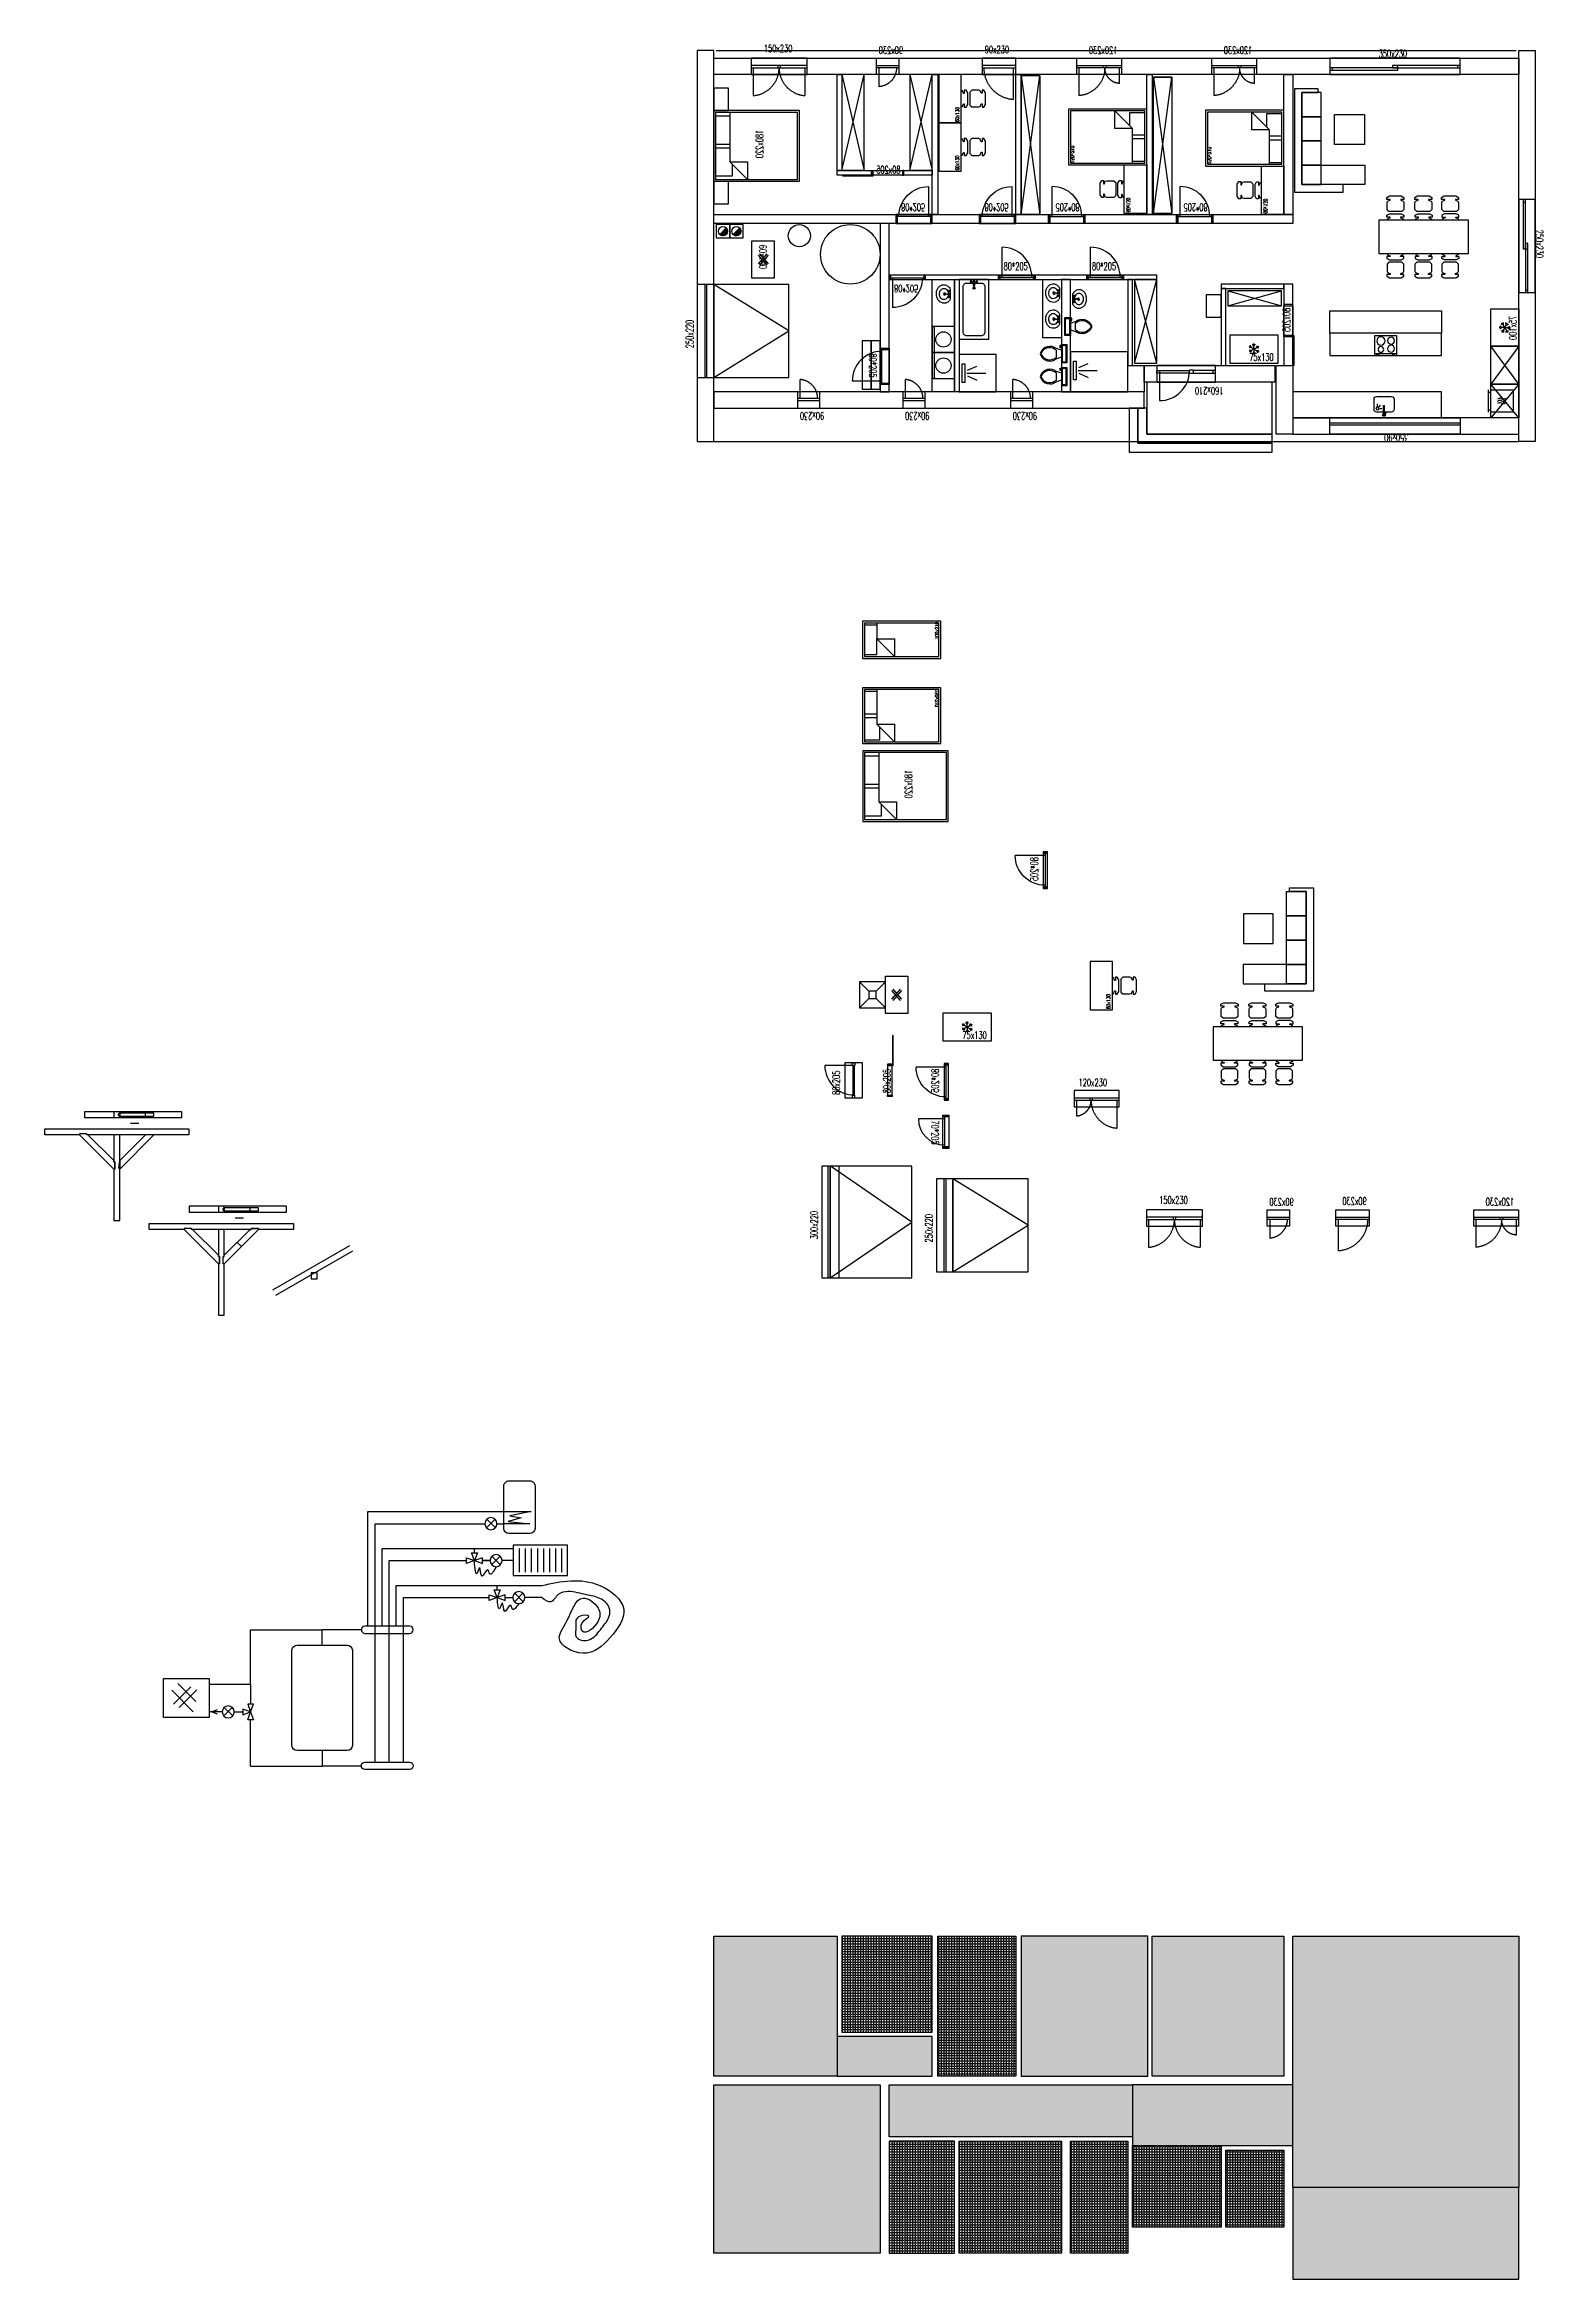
# Model space of a CAD drawing. Header units: millimetres. Extents: x -24587 to 37983, y -70862 to 338.
# Drawn here: x 7664 to 11689, y -55853 to -49851 of the extents above; entities that cross this region are included whole.
import ezdxf
from ezdxf.enums import TextEntityAlignment as Align

# ---------------------------------------------------------------- set-up
doc = ezdxf.new("R2010")
doc.units = ezdxf.units.MM
doc.header["$LTSCALE"] = 50
doc.linetypes.add('DASHED2', pattern=[9.525, 6.35, -3.175])
for name, color, linetype in [('1', 1, 'Continuous'), ('2', 2, 'Continuous'), ('3', 3, 'Continuous'), ('4', 4, 'Continuous'), ('A-DRZWI_OKNA', 13, 'Continuous'), ('A-DZIALOWE', 111, 'Continuous'), ('A-SCHODY', 140, 'Continuous'), ('A-URZADZENIA', 93, 'Continuous'), ('K-LINIA', 254, 'Continuous'), ('K-POMOCNICZE', 9, 'DASHED2'), ('K-SCIANY', 2, 'Continuous'), ('K-UWAGI', 1, 'Continuous')]:
    doc.layers.add(name, color=color, linetype=linetype)
doc.layers.add('__NIEDRUK__', color=54, linetype='Continuous', plot=False)
doc.styles.add('WYM1', font='romanszb.shx', dxfattribs={"width": 0.6})
pattern_1 = [(360, (2e-12, 5000), (8e-15, 6.985), [5.08, -1.905]), (90, (2e-12, 5000), (-6.985, 8e-15), [5.08, -1.905])]

# ---------------------------------------------------------------- blocks, each defined once
blk = doc.blocks.new('A$C1d14eeb8')
for points in [[(150, -47), (150, 0), (-150, 0), (-150, -47)], [(150, -22), (150, -16), (-150, -16), (-150, -22)]]:
    blk.add_lwpolyline(points, close=True)
at = {"layer": 'K-POMOCNICZE', "color": 0}
blk.add_lwpolyline([(150, -242), (150, -22), (-150, -22), (-150, -242)], close=True, dxfattribs=at)
blk.add_lwpolyline([(-150, -22), (0, -242), (150, -23.5)], dxfattribs=at)
at = {"layer": '__NIEDRUK__', "style": 'WYM1', "width": 0.65}
blk.add_text('300x220', height=20, dxfattribs=at).set_placement((-46.3, 10.5))
blk = doc.blocks.new('A$Ce56ac208')
for points in [[(-7, 125), (-51, 125), (-51, -125), (-7, -125)], [(-25, 125), (-31, 125), (-31, -125), (-25, -125)]]:
    blk.add_lwpolyline(points, close=True)
at = {"layer": 'K-POMOCNICZE'}
blk.add_lwpolyline([(195, 125), (-7, 125), (-7, -125), (195, -125)], close=True, dxfattribs=at)
blk.add_lwpolyline([(-7, -125), (195, 0), (-7, 125)], dxfattribs=at)
at = {"layer": '__NIEDRUK__', "style": 'WYM1', "width": 0.65}
blk.add_text('250x220', height=20, rotation=90, dxfattribs=at).set_placement((-61.5, -46.3))
blk = doc.blocks.new('A$C0643d9d9')
blk.add_lwpolyline([(-21, 40), (-101, 40)])
for points in [[(0, -47), (0, 47), (-47, 47), (-47, -47)], [(-27, 40), (-27, 47), (-20, 47), (-20, 40)], [(-21, -40), (-21, 40), (-26, 40), (-26, -40)], [(-27, -40), (-27, -47), (-20, -47), (-20, -40)]]:
    blk.add_lwpolyline(points, close=True)
blk.add_arc((-21, 40), 80, 180, 270)
at = {"layer": '__NIEDRUK__', "style": 'WYM1', "width": 0.65}
blk.add_text('80x205', height=20, rotation=90, dxfattribs=at).set_placement((-60.1, -39.5))
blk = doc.blocks.new('A$C49607DB3')
for points in [[(0, 50), (0, -50), (-60, -50), (-60, 50)], [(0, -35), (70, -35), (70, 35), (0, 35)], [(25, -10), (45, -10), (45, 10), (25, 10)]]:
    blk.add_lwpolyline(points, close=True)
for points in [[(-20.1, 15), (-43.4, -11.9)], [(-43.4, 11.9), (-20.1, -15)], [(-39.9, 15), (-16.6, -11.9)], [(-16.6, 11.9), (-39.9, -15)], [(0, 35), (25, 10)], [(70, 35), (45, 10)], [(25, -10), (0, -35)], [(45, -10), (70, -35)]]:
    blk.add_lwpolyline(points)
blk = doc.blocks.new('A$C745F1547')
for points in [[(-83.5, 3), (-87, 3), (-87, 15), (-83.5, 15)], [(-83.5, 3), (-3.5, 3), (-3.5, 15), (-83.5, 15)], [(-3.5, 3), (0, 3), (0, 15), (-3.5, 15)], [(-3.5, 0), (76.5, 0), (76.5, 2), (-3.5, 2)]]:
    blk.add_lwpolyline(points, close=True)
blk.add_lwpolyline([(-3.5, 2), (-3.5, 3)])
at = {"layer": '__NIEDRUK__', "style": 'WYM1', "width": 0.65}
blk.add_text('80x205', height=20, dxfattribs=at).set_placement((-78.2, 7.2))
blk = doc.blocks.new('A$C4638c8a3')
blk.add_lwpolyline([(-65, -37.5), (65, -37.5), (65, 37.5), (-65, 37.5)], close=True)
for points in [[(-6.5, 3.8), (-13.3, 3.3)], [(0, 0), (-13, 7.5)], [(0, 0), (-13, -7.5)], [(-6.5, 3.8), (-9.5, 9.9)], [(0, 7.5), (-3.8, 13.2)], [(0, 0), (0, 15)], [(0, 7.5), (3.8, 13.2)], [(0, 0), (13, 7.5)], [(0, 0), (0, -15)], [(0, 0), (13, -7.5)], [(6.5, 3.8), (9.5, 9.9)], [(6.5, 3.8), (13.3, 3.3)], [(-6.5, -3.8), (-13.3, -3.3)], [(-6.5, -3.8), (-9.5, -9.9)], [(0, -7.5), (-3.8, -13.2)], [(0, -7.5), (3.8, -13.2)], [(6.5, -3.8), (13.3, -3.3)], [(6.5, -3.8), (9.5, -9.9)]]:
    blk.add_lwpolyline(points)
at = {"layer": '__NIEDRUK__', "style": 'WYM1', "width": 0.65}
blk.add_text('75x130', height=20, dxfattribs=at).set_placement((-12.6, -31.6))
blk = doc.blocks.new('A$C5F21378C')
for points in [[(-12, 49), (0, 49), (0, 45.5), (-12, 45.5), (-12, 49)], [(-5, 45.5), (-5, 39.5)], [(-5, 39.5), (75, 39.5)], [(-5, 39.5), (-5, -40.5)], [(-12, -45.5), (0, -45.5), (0, -49), (-12, -49), (-12, -45.5)], [(-5, -40.5), (-5, -45.5)]]:
    blk.add_lwpolyline(points)
blk.add_lwpolyline([(-12, 45.5), (0, 45.5), (0, -45.5), (-12, -45.5)], close=True)
blk.add_arc((-5, 39.5), 80, 270, 0)
at = {"layer": '__NIEDRUK__', "style": 'WYM1', "width": 0.65}
blk.add_text('80*205', height=20, rotation=270, dxfattribs=at).set_placement((23.8, 3), align=Align.MIDDLE_CENTER)
blk = doc.blocks.new('A$Ce69b6698')
for points in [[(-13, 34.5), (-83, 34.5)], [(0, 44), (-18, 44), (-18, 40.5), (0, 40.5), (0, 44)], [(-13, 40.5), (-13, 34.5)], [(-13, 34.5), (-13, -35.5)], [(0, -40.5), (-18, -40.5), (-18, -44), (0, -44), (0, -40.5)], [(-13, -35.5), (-13, -40.5)]]:
    blk.add_lwpolyline(points)
blk.add_lwpolyline([(0, 40.5), (-18, 40.5), (-18, -40.5), (0, -40.5)], close=True)
blk.add_arc((-13, 34.5), 70, 180, 270)
at = {"layer": '__NIEDRUK__', "style": 'WYM1', "width": 0.65}
blk.add_text('70*205', height=20, rotation=270, dxfattribs=at).set_placement((-37.8, -2), align=Align.MIDDLE_CENTER)
blk = doc.blocks.new('A$Cd44fd2cc')
for points in [[(60, -44), (60, 0), (-60, 0), (-60, -44)], [(60, -26), (60, -20), (-60, -20), (-60, -26)], [(-18.5, -26), (-11.5, -26), (-11.5, -20), (-18.5, -20)]]:
    blk.add_lwpolyline(points, close=True)
for points in [[(-54, -26), (-54, -68.1)], [(54.4, -26), (54.4, -100.8)]]:
    blk.add_lwpolyline(points)
at = {"layer": 'K-POMOCNICZE', "color": 0}
for centre, radius, start, end in [((-57.2, -26), 42.2, 274.27123, 0), ((60, -26), 75, 180, 265.72877)]:
    blk.add_arc(centre, radius, start, end, dxfattribs=at)
at = {"layer": '__NIEDRUK__', "style": 'WYM1', "width": 0.65}
blk.add_text('120x230', height=20, dxfattribs=at).set_placement((-48.6, 11.5))
blk = doc.blocks.new('A$C5dd60a33')
for points in [[(123.8, 99.6), (123.8, 109.6), (188, 109.6), (188, -168.1), (57.4, -168.1), (57.4, -148.1), (168, -148.1), (168, 99.6)], [(115.9, 99.6), (168, 99.6), (168, 34.4), (115.9, 34.4)], [(0, -40), (80, -40), (80, 40), (0, 40)], [(115.9, 34.4), (168, 34.4), (168, -30.8), (115.9, -30.8)], [(115.9, -30.8), (168, -30.8), (168, -96), (115.9, -96)], [(115.9, -96), (-1.1, -96), (-1.1, -148.1), (115.9, -148.1)], [(115.9, -96), (168, -96), (168, -148.1), (115.9, -148.1)]]:
    blk.add_lwpolyline(points, close=True)
blk = doc.blocks.new('A$C74652386')
for points in [[(-98.4, 45), (-97.2, 48.4), (-90.2, 51), (-90.2, 52.9), (-99, 52.9), (-99, 58.1), (-91.8, 62.1), (-60.4, 62.1), (-53.2, 58.1), (-53.2, 52.9), (-62, 52.9), (-62, 51), (-55, 48.4), (-53.9, 45)], [(-22.2, 45), (-21.1, 48.4), (-14.1, 51), (-14.1, 52.9), (-22.9, 52.9), (-22.9, 58.1), (-15.7, 62.1), (15.7, 62.1), (22.9, 58.1), (22.9, 52.9), (14.1, 52.9), (14.1, 51), (21.1, 48.4), (22.2, 45)], [(94.1, 45), (93, 48.4), (86, 51), (86, 52.9), (94.8, 52.9), (94.8, 58.1), (87.6, 62.1), (56.2, 62.1), (49, 58.1), (49, 52.9), (57.8, 52.9), (57.8, 51), (50.8, 48.4), (49.7, 45)], [(-98.4, -45), (-97.2, -48.4), (-90.2, -51), (-90.2, -52.9), (-99, -52.9), (-99, -58.1), (-91.8, -62.1), (-60.4, -62.1), (-53.2, -58.1), (-53.2, -52.9), (-62, -52.9), (-62, -51), (-55, -48.4), (-53.9, -45)], [(-22.2, -45), (-21.1, -48.4), (-14.1, -51), (-14.1, -52.9), (-22.9, -52.9), (-22.9, -58.1), (-15.7, -62.1), (15.7, -62.1), (22.9, -58.1), (22.9, -52.9), (14.1, -52.9), (14.1, -51), (21.1, -48.4), (22.2, -45)], [(94.1, -45), (93, -48.4), (86, -51), (86, -52.9), (94.8, -52.9), (94.8, -58.1), (87.6, -62.1), (56.2, -62.1), (49, -58.1), (49, -52.9), (57.8, -52.9), (57.8, -51), (50.8, -48.4), (49.7, -45)]]:
    blk.add_lwpolyline(points)
blk.add_lwpolyline([(120, 45), (-120, 45), (-120, -45), (120, -45)], close=True)
at = {"layer": '__NIEDRUK__'}
for points in [[(-93.1, 67.9), (-98.3, 73.1), (-98.3, 92), (-96.9, 96.1), (-89.9, 98.7), (-89.9, 100.6), (-98.7, 100.6), (-98.7, 105.8), (-91.5, 109.8), (-60.1, 109.8), (-52.9, 105.8), (-52.9, 100.6), (-61.7, 100.6), (-61.7, 98.7), (-54.7, 96.1), (-53.3, 92), (-53.3, 73.1), (-58.5, 67.9)], [(-18.1, 67.9), (-23.3, 73.1), (-23.3, 92), (-21.9, 96.1), (-14.9, 98.7), (-14.9, 100.6), (-23.7, 100.6), (-23.7, 105.8), (-16.5, 109.8), (14.9, 109.8), (22.1, 105.8), (22.1, 100.6), (13.3, 100.6), (13.3, 98.7), (20.3, 96.1), (21.7, 92), (21.7, 73.1), (16.5, 67.9)], [(53.8, 67.9), (48.6, 73.1), (48.6, 92), (50, 96.1), (57, 98.7), (57, 100.6), (48.2, 100.6), (48.2, 105.8), (55.4, 109.8), (86.8, 109.8), (94, 105.8), (94, 100.6), (85.2, 100.6), (85.2, 98.7), (92.2, 96.1), (93.6, 92), (93.6, 73.1), (88.4, 67.9)], [(-93.1, -67.9), (-98.3, -73.1), (-98.3, -92), (-96.9, -96.1), (-89.9, -98.7), (-89.9, -100.6), (-98.7, -100.6), (-98.7, -105.8), (-91.5, -109.8), (-60.1, -109.8), (-52.9, -105.8), (-52.9, -100.6), (-61.7, -100.6), (-61.7, -98.7), (-54.7, -96.1), (-53.3, -92), (-53.3, -73.1), (-58.5, -67.9)], [(-18.1, -67.9), (-23.3, -73.1), (-23.3, -92), (-21.9, -96.1), (-14.9, -98.7), (-14.9, -100.6), (-23.7, -100.6), (-23.7, -105.8), (-16.5, -109.8), (14.9, -109.8), (22.1, -105.8), (22.1, -100.6), (13.3, -100.6), (13.3, -98.7), (20.3, -96.1), (21.7, -92), (21.7, -73.1), (16.5, -67.9)], [(53.8, -67.9), (48.6, -73.1), (48.6, -92), (50, -96.1), (57, -98.7), (57, -100.6), (48.2, -100.6), (48.2, -105.8), (55.4, -109.8), (86.8, -109.8), (94, -105.8), (94, -100.6), (85.2, -100.6), (85.2, -98.7), (92.2, -96.1), (93.6, -92), (93.6, -73.1), (88.4, -67.9)]]:
    blk.add_lwpolyline(points, close=True, dxfattribs=at)
blk = doc.blocks.new('A$C1a1736f1')
blk.add_lwpolyline([(-65, 60), (-65, 0), (65, 0), (65, 60)], close=True)
blk.add_lwpolyline([(-22.2, 0), (-21.1, -3.4), (-14.1, -6), (-14.1, -7.9), (-22.9, -7.9), (-22.9, -13.1), (-15.7, -17.1), (15.7, -17.1), (22.9, -13.1), (22.9, -7.9), (14.1, -7.9), (14.1, -6), (21.1, -3.4), (22.2, 0)])
at = {"layer": '__NIEDRUK__'}
blk.add_lwpolyline([(-17, -22.9), (-22.2, -28.1), (-22.2, -47), (-20.8, -51.1), (-13.8, -53.7), (-13.8, -55.6), (-22.6, -55.6), (-22.6, -60.8), (-15.4, -64.8), (16, -64.8), (23.2, -60.8), (23.2, -55.6), (14.4, -55.6), (14.4, -53.7), (21.4, -51.1), (22.8, -47), (22.8, -28.1), (17.6, -22.9)], close=True, dxfattribs=at)
at = {"layer": '__NIEDRUK__', "style": 'WYM1', "width": 0.65}
blk.add_text('60x130', height=10, dxfattribs=at).set_placement((-62.6, 5.9))
blk = doc.blocks.new('A$C7abae351')
for points in [[(45, -44), (45, 0), (-45, 0), (-45, -44)], [(45, -26), (45, -20), (-45, -20), (-45, -26)]]:
    blk.add_lwpolyline(points, close=True)
blk.add_lwpolyline([(38.1, -26), (38.1, -110.8)])
at = {"layer": 'K-POMOCNICZE', "color": 0}
blk.add_arc((44.4, -26), 85, 180, 265.72877, dxfattribs=at)
at = {"layer": '__NIEDRUK__', "style": 'WYM1', "width": 0.65}
blk.add_text('90x230', height=20, dxfattribs=at).set_placement((-38, 13.3))
blk = doc.blocks.new('A$Cb58954d6')
for points in [[(75, -44), (75, 0), (-75, 0), (-75, -44)], [(75, -26), (75, -20), (-75, -20), (-75, -26)], [(-3.5, -26), (3.5, -26), (3.5, -20), (-3.5, -20)]]:
    blk.add_lwpolyline(points, close=True)
for points in [[(-69.4, -26), (-69.4, -100.8)], [(69.4, -26), (69.4, -100.8)]]:
    blk.add_lwpolyline(points)
at = {"layer": 'K-POMOCNICZE', "color": 0}
for centre, start, end in [((-75, -26), 274.27123, 0), ((75, -26), 180, 265.72877)]:
    blk.add_arc(centre, 75, start, end, dxfattribs=at)
at = {"layer": '__NIEDRUK__', "style": 'WYM1', "width": 0.65}
blk.add_text('150x230', height=20, dxfattribs=at).set_placement((-40.8, 16))
blk = doc.blocks.new('A$C1940da60')
blk.add_lwpolyline([(-23.1, 26), (-23.1, 76.8)])
for points in [[(-30, 44), (-30, 0), (30, 0), (30, 44)], [(-30, 26), (-30, 20), (30, 20), (30, 26)]]:
    blk.add_lwpolyline(points, close=True)
at = {"layer": 'K-POMOCNICZE', "color": 0}
blk.add_arc((-26.9, 26), 50.9, 0, 85.72877, dxfattribs=at)
at = {"layer": '__NIEDRUK__', "style": 'WYM1', "width": 0.65}
blk.add_text('90x230', height=20, rotation=180, dxfattribs=at).set_placement((41.4, -11.2))
blk = doc.blocks.new('A$C52a0309c')
for points in [[(-51.5, 133.3), (138.5, 133.3), (138.5, -96.7), (-51.5, -96.7)], [(-46.5, 128.3), (133.5, 128.3), (133.5, -91.7), (-46.5, -91.7)]]:
    blk.add_lwpolyline(points, close=True)
for points in [[(-36.5, 90), (-36.5, 128.3), (123.5, 128.3), (123.5, 82.4), (93.6, 82.4)], [(38.5, 128.3), (38.5, 90)], [(48.5, 128.3), (48.5, 90)], [(-46.5, 90), (86, 90)], [(86, 90), (133.5, 42.5)], [(86, 90), (86, 42.5), (133.5, 42.5)]]:
    blk.add_lwpolyline(points)
at = {"layer": '__NIEDRUK__', "style": 'WYM1', "width": 0.65}
blk.add_text('180x220', height=20, dxfattribs=at).set_placement((0, 0))
blk = doc.blocks.new('A$C6fdcd3d1')
for points in [[(-5, 205), (145, 205), (145, -5), (-5, -5)], [(0, 200), (140, 200), (140, 0), (0, 0)]]:
    blk.add_lwpolyline(points, close=True)
for points in [[(5, 166.6), (5, 200)], [(65, 200), (65, 166.6)], [(75, 200), (75, 166.6)], [(135, 200), (135, 159), (100.1, 159)], [(0, 166.6), (92.5, 166.6)], [(92.5, 166.6), (140, 119.1)], [(92.5, 166.6), (92.5, 119.1), (140, 119.1)]]:
    blk.add_lwpolyline(points)
at = {"layer": '__NIEDRUK__', "style": 'WYM1', "width": 0.65}
blk.add_text('150x210', height=10, dxfattribs=at).set_placement((0, 0))
blk = doc.blocks.new('A$Cab3195fa')
for points in [[(-105, 50), (-105, -50), (105, -50), (105, 50)], [(-100, 45), (-100, -45), (100, -45), (100, 45)]]:
    blk.add_lwpolyline(points, close=True)
for points in [[(-66.6, 40), (-100, 40)], [(-66.6, 45), (-66.6, 2.5)], [(-66.6, 2.5), (-19.1, -45)], [(-66.6, 2.5), (-19.1, 2.5), (-19.1, -45)], [(-66.6, -40), (-66.6, 2.5)], [(-66.6, -40), (-100, -40)]]:
    blk.add_lwpolyline(points)
at = {"layer": '__NIEDRUK__', "style": 'WYM1', "width": 0.65}
blk.add_text('100x210', height=10, rotation=90, dxfattribs=at).set_placement((100, 1.7))
blk = doc.blocks.new('A$C0BFB608B')
h = blk.add_hatch()
h.set_pattern_fill('ANSI31', color=256, scale=8)
h.set_pattern_definition([(315, (77083.3279, 191572.2395), (0.707106781, 0.707106781), [])])
h.paths.add_polyline_path([(8.8, 8.8, 0.198912), (0, 12.4, 0.668179), (-8.8, -8.8)])
blk.add_lwpolyline([(18, 18), (-18, 18), (-18, -18), (18, -18)], close=True)
blk.add_lwpolyline([(8.8, 8.8), (-8.8, -8.8)])
blk.add_circle((0, 0), 12.4)
blk = doc.blocks.new('A$C89cbe237')
blk.add_lwpolyline([(-30, 0), (-30, 100), (30, 100), (30, 0)], close=True)
for points in [[(-13.4, 38.1), (9.9, 65)], [(9.9, 35), (-13.4, 61.9)], [(13.4, 38.1), (-9.9, 65)], [(-9.9, 35), (13.4, 61.9)]]:
    blk.add_lwpolyline(points)
at = {"layer": '__NIEDRUK__', "style": 'WYM1', "width": 0.65}
blk.add_text('60x100', height=20, rotation=90, dxfattribs=at).set_placement((11.1, 10.7))
blk = doc.blocks.new('A$C2EB34582')
for p, q in [((-5.9, 0.9), (-7.5, 0.9)), ((0, -13.7), (0, 13.7)), ((-7.5, -1.1), (-5.9, -1.1))]:
    blk.add_line(p, q)
at = {"linetype": 'Continuous'}
blk.add_lwpolyline([(0, 13.7, 0.037903), (-2.1, 16.9, 0.104469), (-8.7, 22.5, 0.117634), (-16.2, 24.6, 0.117634), (-23.9, 23, 0.104469), (-30.9, 17.8, 0.090016), (-35.5, 10.1, 0.08192), (-37.4, 0.4, 0.08192), (-36.1, -9.4, 0.090016), (-32, -17.4, 0.104469), (-25.4, -23.1, 0.117634), (-17.8, -25.1, 0.117634), (-10.2, -23.6, 0.104469), (-3.2, -18.3, 0.056259), (0, -13.7, 0.056259)], format="xyb", dxfattribs=at)
blk.add_lwpolyline([(-16.9, 14.8, 0.118283), (-21.4, 13.8, 0.104607), (-25.6, 10.5, 0.089718), (-28.3, 5.8, 0.081436), (-29.3, -0.1, 0.081436), (-28.4, -6, 0.089718), (-25.8, -10.8, 0.104607), (-21.8, -14.2, 0.118283), (-17.2, -15.3, 0.118283), (-12.6, -14.3, 0.104607), (-8.5, -11, 0.089718), (-5.8, -6.3, 0.081436), (-4.8, -0.4, 0.081436), (-5.7, 5.5, 0.089718), (-8.2, 10.3, 0.104607), (-12.3, 13.7, 0.118283)], format="xyb", close=True, dxfattribs=at)
for points in [[(-15.2, 2), (-17.4, 4.1)], [(-2.1, 7.9), (-6.1, 7.9)], [(-2.1, 6.7), (-6.1, 6.7)], [(-4.7, 5.3), (-4.7, 9.3)], [(-3.5, 5.3), (-3.5, 9.3)], [(-16.1, -0.1), (-19.1, -0.1)], [(-15.2, -2.2), (-17.4, -4.4)], [(-2.1, -6.9), (-6.1, -6.9)], [(-2.1, -8.2), (-6.1, -8.2)], [(-4.7, -5.5), (-4.7, -9.5)], [(-3.5, -5.5), (-3.5, -9.5)]]:
    blk.add_lwpolyline(points)
blk.add_circle((-13.1, -0.1), 2.08)
for centre, radius, start, end in [((-7.5, -0.1), 1.02, 90, 270), ((-6.1, 7.3), 0.622, 90, 270), ((-4.1, -0.1), 2.03, 210.3431, 149.7554), ((-4.1, 9.3), 0.622, 0, 180), ((-4.1, 5.3), 0.622, 180, 0), ((-2.1, 7.3), 0.622, 270, 90), ((-6.1, -7.5), 0.622, 90, 270), ((-4.1, -5.5), 0.622, 0, 180), ((-4.1, -9.5), 0.622, 180, 0), ((-2.1, -7.5), 0.622, 270, 90)]:
    blk.add_arc(centre, radius, start, end)
blk = doc.blocks.new('KIBEL')
blk.add_lwpolyline([(-0.035, 0.241), (-0.2, 0.241), (-0.2, -0.284), (-0.035, -0.284)], close=True)
for points in [[(-0.15, 0.216, 0.5), (-0.175, 0.191)], [(-0.06, 0.191, 0.5), (-0.085, 0.216)], [(0.115, -0.171, 0.501321), (0.586, -0.047, 0.132891), (0.586, 0.005, 0.501321), (0.115, 0.129)], [(0.115, -0.121, 0.480081), (0.553, -0.062, 0.215004), (0.553, 0.02, 0.480081), (0.115, 0.079)], [(-0.175, -0.234, 0.5), (-0.15, -0.259)], [(-0.085, -0.259, 0.5), (-0.06, -0.234)]]:
    blk.add_lwpolyline(points, format="xyb")
for points in [[(-0.175, 0.191), (-0.175, -0.234)], [(-0.085, 0.216), (-0.15, 0.216)], [(-0.06, -0.234), (-0.06, 0.191)], [(-0.035, 0.079), (0.115, 0.129)], [(0.115, 0.079), (0.115, -0.121)], [(-0.15, -0.259), (-0.085, -0.259)], [(-0.035, -0.121), (0.115, -0.171)], [(-0.035, -0.196), (0.002, -0.196), (0.002, -0.271), (-0.023, -0.271), (-0.023, -0.221), (-0.035, -0.221)]]:
    blk.add_lwpolyline(points)
blk = doc.blocks.new('A$C4A951D93')
for points in [[(0, 11.8), (0, 63.4)], [(0, 11.8), (0, 63.4)], [(-7.6, 13.9), (-18.9, 39.2)], [(-7.6, 13.9), (-18.9, 39.2)], [(7.6, 13.9), (18.9, 39.2)], [(7.6, 13.9), (18.9, 39.2)]]:
    blk.add_lwpolyline(points)
blk.add_lwpolyline([(-25, 0), (-25, 6.8), (25, 6.8), (25, 0)], close=True)
blk.add_lwpolyline([(-25, 0), (-25, 6.8), (25, 6.8), (25, 0)], close=True)
blk = doc.blocks.new('A$C1A2A3CAA')
for p, q in [((-19.8, 1), (-10.6, 1)), ((-10.6, -1), (-19.8, -1))]:
    blk.add_line(p, q)
blk.add_lwpolyline([(-26.7, -40), (133.3, -40), (133.3, 40), (-26.7, 40)], close=True)
for points in [[(-23.6, 8), (-19.6, 8)], [(-23.6, 6.8), (-19.6, 6.8)], [(-22.3, 5.4), (-22.3, 9.4)], [(-21, 5.4), (-21, 9.4)], [(-3.9, 2.1), (-1.8, 4.2)], [(-3, 0), (0, 0)], [(-23.6, -6.8), (-19.6, -6.8)], [(-23.6, -8), (-19.6, -8)], [(-22.3, -5.4), (-22.3, -9.4)], [(-21, -5.4), (-21, -9.4)], [(-3.9, -2.1), (-1.8, -4.2)]]:
    blk.add_lwpolyline(points)
blk.add_lwpolyline([(-6.7, -30), (113.3, -30, 0.414214), (123.3, -20), (123.3, 20, 0.414214), (113.3, 30), (-6.7, 30, 0.414214), (-16.7, 20), (-16.7, -20, 0.414214)], format="xyb", close=True)
blk.add_circle((-6, 0), 2.08)
for centre, radius, start, end in [((-23.6, 7.4), 0.622, 90, 270), ((-21.6, 0), 2.03, 30.2446, 329.6569), ((-21.6, 9.4), 0.622, 0, 180), ((-21.6, 5.4), 0.622, 180, 0), ((-19.6, 7.4), 0.622, 270, 90), ((-10.6, 0), 1.02, 270, 90), ((-23.6, -7.4), 0.622, 90, 270), ((-21.6, -5.4), 0.622, 0, 180), ((-21.6, -9.4), 0.622, 180, 0), ((-19.6, -7.4), 0.622, 270, 90)]:
    blk.add_arc(centre, radius, start, end)
blk = doc.blocks.new('A$C72086EB1')
for points in [[(-35, -30), (35, -30), (35, 30), (-35, 30)], [(-35, 30), (35, 30), (35, 24.9), (-35, 24.9)]]:
    blk.add_lwpolyline(points, close=True)
blk.add_circle((0, 0), 20.6)
blk = doc.blocks.new('A$C25964711')
for p, q in [((-26.4, -27.7), (-26.4, 32.3)), ((-26.4, 32.3), (26.4, 32.3)), ((-21.2, -27.7), (-21.2, 32.3)), ((26.4, 32.3), (26.4, -27.7)), ((26.4, -27.7), (-26.4, -27.7))]:
    blk.add_line(p, q)
for centre, radius in [((-23.8, 25.2), 1.03), ((-23.8, 20.7), 1.03), ((-8.1, 16.4), 9.31), ((12.8, -10.7), 11.4), ((13.7, 16.4), 9.31), ((-23.8, -16.8), 1.03), ((-23.8, -21.4), 1.03), ((-9.9, -10.9), 7.5)]:
    blk.add_circle(centre, radius)
blk = doc.blocks.new('A$C53473D46')
for p, q in [((-16.7, 17.8), (-16.7, -21.4)), ((-9.1, 25.4), (17.6, 25.4)), ((25.2, -21.4), (25.2, 17.8)), ((-9.1, -29), (17.6, -29)), ((31.5, -0.6), (8.8, -0.6)), ((29.7, -3), (8.8, -3)), ((24.6, -3), (24.7, -3.1)), ((27.8, -4.8), (25.5, -6.8)), ((28.9, -6.1), (26.6, -8.1))]:
    blk.add_line(p, q)
for points in [[(9.4, 15.6), (3.4, 15.6)], [(11.2, 11.4), (6.9, 7.1)], [(15.4, 9.6), (15.4, 3.6)]]:
    blk.add_lwpolyline(points)
for centre, radius in [((15.4, 15.6), 4.15), ((32.7, -1.8), 1.69)]:
    blk.add_circle(centre, radius)
for centre, radius, start, end in [((-9.1, 17.8), 7.6, 90, 180), ((17.6, 17.8), 7.6, 0, 90), ((32.7, -1.8), 3.66, 234.95766, 157.18459), ((-9.1, -21.4), 7.6, 180, 270), ((8.8, -1.8), 1.22, 90, 270), ((17.6, -21.4), 7.6, 270, 0), ((25.4, -8), 1.19, 85.56544, 354.41667), ((16.6, 8.9), 17.7, 309.32802, 325.27776), ((39.8, -18.6), 16.5, 114.32526, 131.30567)]:
    blk.add_arc(centre, radius, start, end)
blk = doc.blocks.new('A$C782A77E5')
for points in [[(-38.9, -6), (-38.9, 74)], [(-48.5, -25), (-48.5, -1), (-45, -1), (-45, -25), (-48.5, -25)], [(-45, -6), (-38.9, -6)], [(-38.9, -6), (41.1, -6)], [(41.1, -6), (46.1, -6)], [(46.1, -25), (46.1, -1), (49.6, -1), (49.6, -25), (46.1, -25)]]:
    blk.add_lwpolyline(points)
blk.add_lwpolyline([(-45, -25), (-45, -1), (46.1, -1), (46.1, -25)], close=True)
blk.add_arc((-38.9, -6), 80, 0, 90)
at = {"layer": '__NIEDRUK__', "style": 'WYM1', "width": 0.65}
blk.add_text('80*205', height=20, rotation=180, dxfattribs=at).set_placement((35.3, 28.3))
blk = doc.blocks.new('A$C1d103691')
for points in [[(175, 18), (175, 62), (-175, 62), (-175, 18)], [(7, 30), (7, 36), (-175, 36), (-175, 30)], [(-175, 30), (-168, 30), (-168, 36), (-175, 36)], [(175, 36), (175, 42), (-7, 42), (-7, 36)], [(-7, 36), (7, 36), (7, 42), (-7, 42)], [(168, 36), (175, 36), (175, 42), (168, 42)]]:
    blk.add_lwpolyline(points, close=True)
at = {"layer": '__NIEDRUK__', "style": 'WYM1', "width": 0.65}
blk.add_text('350x230', height=20, dxfattribs=at).set_placement((-44, 64))
blk = doc.blocks.new('A$Ce199b41d')
for points in [[(125, -29), (125, 15), (-125, 15), (-125, -29)], [(7, -17), (7, -11), (-125, -11), (-125, -17)], [(-125, -17), (-118, -17), (-118, -11), (-125, -11)], [(125, -11), (125, -5), (-7, -5), (-7, -11)], [(-7, -11), (7, -11), (7, -5), (-7, -5)], [(118, -11), (125, -11), (125, -5), (118, -5)]]:
    blk.add_lwpolyline(points, close=True)
at = {"layer": '__NIEDRUK__', "style": 'WYM1', "width": 0.65}
blk.add_text('250x230', height=20, dxfattribs=at).set_placement((-44, 17))
blk = doc.blocks.new('A$C041a845d')
for points in [[(-175, -32), (-175, 12), (175, 12), (175, -32)], [(-175, -18), (-175, -12), (175, -12), (175, -18)]]:
    blk.add_lwpolyline(points, close=True)
at = {"layer": '__NIEDRUK__', "style": 'WYM1', "width": 0.65}
blk.add_text('350x90', height=20, dxfattribs=at).set_placement((-35.8, 11.5))
blk = doc.blocks.new('A$Cb8201b00')
for points in [[(33, 40), (33, 120), (31, 120), (31, 40)], [(30, 40), (30, 43.5), (6, 43.5), (6, 40)], [(30, -40), (30, 40), (6, 40), (6, -40)], [(30, -40), (30, -43.5), (6, -43.5), (6, -40)]]:
    blk.add_lwpolyline(points, close=True)
blk.add_lwpolyline([(31, 40), (30, 40)])
at = {"layer": '__NIEDRUK__', "style": 'WYM1', "width": 0.65}
blk.add_text('80x205', height=20, rotation=90, dxfattribs=at).set_placement((23.2, -34.7))
blk = doc.blocks.new('A$Ce392d3d1')
for points in [[(-78.5, -40), (78.5, -40), (78.5, 4), (-78.5, 4)], [(-18.5, -20), (-78.5, -20), (-78.5, -27), (-18.5, -27)], [(-71.5, -20), (-78.5, -20), (-78.5, -27), (-71.5, -27)], [(-18.5, -18.5), (-8.5, -18.5), (-8.5, -28.5), (-18.5, -28.5)], [(-8.5, -26), (71.5, -26), (71.5, -21), (-8.5, -21)], [(71.5, -20), (78.5, -20), (78.5, -27), (71.5, -27)]]:
    blk.add_lwpolyline(points, close=True)
blk.add_lwpolyline([(71.5, -26), (71.5, 54)])
blk.add_arc((71.5, -26), 80, 90, 180)
at = {"layer": '__NIEDRUK__', "style": 'WYM1', "width": 0.65}
blk.add_text('160x210', height=20, dxfattribs=at).set_placement((-99.7, 17.5))
blk = doc.blocks.new('A$C8867e2f9')
blk.add_lwpolyline([(0, -50), (0, 50), (-75, 50), (-75, -50)], close=True)
for points in [[(-37.5, 0), (-52.5, 0)], [(-45, 0), (-50.7, 3.8)], [(-45, 0), (-50.7, -3.8)], [(-41.3, 6.5), (-47.4, 9.5)], [(-37.5, 0), (-45, 13)], [(-37.5, 0), (-45, -13)], [(-41.3, 6.5), (-40.8, 13.3)], [(-37.5, 0), (-30, 13)], [(-37.5, 0), (-30, -13)], [(-37.5, 0), (-22.5, 0)], [(-33.7, 6.5), (-34.2, 13.3)], [(-33.7, 6.5), (-27.6, 9.5)], [(-30, 0), (-24.3, 3.8)], [(-30, 0), (-24.3, -3.8)], [(-41.3, -6.5), (-47.4, -9.5)], [(-41.3, -6.5), (-40.8, -13.3)], [(-33.7, -6.5), (-34.2, -13.3)], [(-33.7, -6.5), (-27.6, -9.5)]]:
    blk.add_lwpolyline(points)
at = {"layer": '__NIEDRUK__', "style": 'WYM1', "width": 0.65}
blk.add_text('75x100', height=20, rotation=90, dxfattribs=at).set_placement((-5.9, -31.9))
blk = doc.blocks.new('A$Cddee518b')
for p, q in [((-30, 0), (-30, -60)), ((30, 0), (-30, 0)), ((30, -60), (30, 0))]:
    blk.add_line(p, q)
for points in [[(-30, -60), (30, -60)], [(-23.6, -66.2), (-23.6, -60)], [(23.6, -66.2), (23.6, -60)], [(-30, -66.2), (30, -66.2)]]:
    blk.add_lwpolyline(points)
for points in [[(-5.5, -20.2), (-7.6, -27.8), (-4.6, -34), (-7.1, -41.8)], [(0.5, -20.2), (-1.6, -27.8), (1.4, -34), (-1.1, -41.8)], [(6.5, -20.2), (4.4, -27.8), (7.4, -34), (4.9, -41.8)]]:
    blk.add_spline(points, degree=3)

msp = doc.modelspace()

# ---------------------------------------------------------------- hatches: boundary and pattern name
at = {"layer": '1'}
h = msp.add_hatch(dxfattribs=at)
h.set_pattern_fill('ANGLE', color=256)
h.set_pattern_definition(pattern_1)
h.paths.add_polyline_path([(9792.7, -55307.349), (9792.7, -54931.349), (9460.7, -54931.349), (9460.7, -55307.349)])
h.paths.add_polyline_path([(10047.7, -55307.349), (10047.7, -55201.349), (9792.7, -55201.349), (9792.7, -55307.349)])
h = msp.add_hatch(dxfattribs=at)
h.set_pattern_fill('ANGLE', color=256)
h.set_pattern_definition(pattern_1)
h.paths.add_polyline_path([(9804.7, -55189.349), (10047.7, -55189.349), (10047.7, -54931.349), (9804.7, -54931.349)])
h = msp.add_hatch(dxfattribs=at)
h.set_pattern_fill('ANGLE', color=256)
h.set_pattern_definition(pattern_1)
h.paths.add_polyline_path([(10062.7, -55307.349), (10271.773, -55307.349), (10271.773, -54931.349), (10062.7, -54931.349)])
h = msp.add_hatch(dxfattribs=at)
h.set_pattern_fill('ANGLE', color=256)
h.set_pattern_definition(pattern_1)
h.paths.add_polyline_path([(10286.773, -55307.349), (10626.527, -55307.349), (10626.527, -54931.349), (10286.773, -54931.349)])
h = msp.add_hatch(dxfattribs=at)
h.set_pattern_fill('ANGLE', color=256)
h.set_pattern_definition(pattern_1)
h.paths.add_polyline_path([(10638.527, -55307.349), (10991.7, -55307.349), (10991.7, -54931.349), (10638.527, -54931.349)])
h = msp.add_hatch(dxfattribs=at)
h.set_pattern_fill('ANGLE', color=256)
h.set_pattern_definition(pattern_1)
h.paths.add_polyline_path([(11015.7, -54931.349), (11015.7, -55606.349), (11622.7, -55606.349), (11622.7, -54931.349)])
h = msp.add_hatch(dxfattribs=at)
h.set_pattern_fill('ANGLE', color=256)
h.set_pattern_definition(pattern_1)
h.paths.add_polyline_path([(9907.7, -55331.349), (9460.7, -55331.349), (9460.7, -55783.349), (9907.7, -55783.349)])
h = msp.add_hatch(dxfattribs=at)
h.set_pattern_fill('ANGLE', color=256)
h.set_pattern_definition(pattern_1)
h.paths.add_polyline_path([(11015.7, -55331.349), (10585.2, -55331.349), (10585.2, -55494.349), (10823.7, -55494.349), (11015.7, -55494.349)])
h.paths.add_polyline_path([(10585.2, -55331.349), (9931.7, -55331.349), (9931.7, -55470.349), (10585.2, -55470.349)])
h = msp.add_hatch(dxfattribs=at)
h.set_pattern_fill('ANGLE', color=256)
h.set_pattern_definition(pattern_1)
h.paths.add_polyline_path([(9931.7, -55783.349), (10107.7, -55783.349), (10107.7, -55482.349), (9931.7, -55482.349)])
h = msp.add_hatch(dxfattribs=at)
h.set_pattern_fill('ANGLE', color=256)
h.set_pattern_definition(pattern_1)
h.paths.add_polyline_path([(10119.7, -55783.349), (10394.7, -55783.349), (10394.7, -55482.349), (10119.7, -55482.349)])
h = msp.add_hatch(dxfattribs=at)
h.set_pattern_fill('ANGLE', color=256)
h.set_pattern_definition(pattern_1)
h.paths.add_polyline_path([(10573.2, -55482.349), (10418.7, -55482.349), (10418.7, -55783.349), (10573.2, -55783.349)])
h = msp.add_hatch(dxfattribs=at)
h.set_pattern_fill('ANGLE', color=256)
h.set_pattern_definition(pattern_1)
h.paths.add_polyline_path([(10823.7, -55494.349), (10585.2, -55494.349), (10585.2, -55713.349), (10823.7, -55713.349)])
h = msp.add_hatch(dxfattribs=at)
h.set_pattern_fill('ANGLE', color=256)
h.set_pattern_definition(pattern_1)
h.paths.add_polyline_path([(10991.7, -55713.349), (10991.7, -55506.349), (10835.7, -55506.349), (10835.7, -55713.349)])
h = msp.add_hatch(dxfattribs=at)
h.set_pattern_fill('ANGLE', color=256)
h.set_pattern_definition(pattern_1)
h.paths.add_polyline_path([(11622.7, -55853.349), (11622.7, -55606.349), (11015.7, -55606.349), (11015.7, -55853.349)])

# ---------------------------------------------------------------- linework, layer by layer
for points in [[(8532.356, -54098.894), (8532.356, -53791.25), (8897.1, -53791.25)], [(8570.4, -54098.894), (8570.4, -53890.535), (8922.207, -53890.535)], [(8818.285, -53901.918), (8818.285, -53890.535)], [(8608.444, -54098.894), (8608.444, -53989.82), (8999.083, -53989.82)], [(8879.35, -54001.203), (8879.35, -53989.82)], [(8217.085, -54254.784), (8217.085, -54108.85), (8409.295, -54108.85)], [(8409.295, -54150.234), (8409.295, -54108.85)], [(8514.499, -54108.85), (8409.295, -54108.85)], [(8105.676, -54254.784), (8217.085, -54254.784), (8217.085, -54308.182)], [(8140.814, -54329.335), (8105.676, -54329.335)], [(8173.253, -54329.335), (8195.932, -54329.335)]]:
    msp.add_lwpolyline(points, dxfattribs=at)
at = {"layer": '2'}
for points in [[(8846.309, -53823.787, 1), (8878.748, -53823.787, 1)], [(8860.061, -53923.072, 1), (8892.5, -53923.072, 1)], [(8921.127, -54022.357, 1), (8953.566, -54022.357, 1)], [(8140.814, -54329.335, 1), (8173.253, -54329.335, 1)]]:
    msp.add_lwpolyline(points, format="xyb", close=True, dxfattribs=at)
for points in [[(8850.551, -53834.723), (8873.465, -53811.809)], [(8874.507, -53834.723), (8851.592, -53811.809)], [(8860.061, -53923.072), (8839.438, -53923.072)], [(8864.303, -53934.008), (8887.217, -53911.094)], [(8888.259, -53934.008), (8865.345, -53911.094)], [(8925.368, -54033.293), (8948.282, -54010.379)], [(8949.324, -54033.293), (8926.41, -54010.379)], [(8145.056, -54340.271), (8167.97, -54317.357)], [(8169.012, -54340.271), (8146.098, -54317.357)], [(8128.355, -54335.53), (8111.672, -54329.335), (8128.355, -54323.141)]]:
    msp.add_lwpolyline(points, dxfattribs=at)
for points in [[(8797.131, -53930.814), (8797.131, -53915.329), (8818.285, -53923.072)], [(8810.542, -53901.918), (8826.027, -53901.918), (8818.285, -53923.072)], [(8839.438, -53930.814), (8839.438, -53915.329), (8818.285, -53923.072)], [(8858.197, -54030.099), (8858.197, -54014.614), (8879.35, -54022.357)], [(8871.608, -54001.203), (8887.093, -54001.203), (8879.35, -54022.357)], [(8900.504, -54030.099), (8900.504, -54014.614), (8879.35, -54022.357)], [(8224.828, -54308.182), (8209.343, -54308.182), (8217.085, -54329.335)], [(8195.932, -54321.593), (8195.932, -54337.078), (8217.085, -54329.335)], [(8224.828, -54350.489), (8209.343, -54350.489), (8217.085, -54329.335)]]:
    msp.add_lwpolyline(points, close=True, dxfattribs=at)
for points in [[(8876.281, -53939.291), (8858.758, -53958.24), (8854.283, -53947.954), (8838.587, -53964.755), (8832.354, -53941.679), (8825.504, -53956.64), (8818.285, -53923.072)], [(8937.346, -54038.576), (8919.823, -54052.735), (8915.348, -54042.45), (8899.653, -54059.251), (8893.419, -54036.175), (8886.57, -54051.136), (8879.35, -54022.357)]]:
    msp.add_spline(points, degree=3, dxfattribs=at)
at = {"layer": '3'}
for points in [[(8910.776, -53708.85), (8967.305, -53708.85, -0.41711625), (8980.981, -53722.335), (8980.981, -53836.429, -0.41421356), (8967.305, -53850.105), (8910.776, -53850.105, -0.41421356), (8897.1, -53836.429), (8897.1, -53722.335, -0.41711625)], [(8644.272, -54118.423, 0.41421356), (8653.846, -54108.85), (8653.846, -54108.468, 0.41421356), (8644.272, -54098.894), (8524.072, -54098.894, 0.41421356), (8514.499, -54108.468), (8514.499, -54108.85, 0.41421356), (8524.072, -54118.423)], [(8341.825, -54150.234), (8476.765, -54150.234, -0.41421356), (8490.441, -54163.91), (8490.441, -54419.688, -0.41421356), (8476.765, -54433.365), (8341.825, -54433.365, -0.41421356), (8328.149, -54419.688), (8328.149, -54163.91, -0.41421356)], [(8644.272, -54464.411, -0.41421356), (8653.846, -54473.984), (8653.846, -54474.366, -0.41421356), (8644.272, -54483.94), (8524.072, -54483.94, -0.41421356), (8514.499, -54474.366), (8514.499, -54473.984, -0.41421356), (8524.072, -54464.411)]]:
    msp.add_lwpolyline(points, format="xyb", close=True, dxfattribs=at)
for points in [[(8897.1, -53791.25), (8970.163, -53791.25), (8913.313, -53803.042), (8943.729, -53808.407), (8909.019, -53818.064), (8967.345, -53823.787), (8897.1, -53823.787)], [(8938.468, -53890.535), (8938.468, -53953.879)], [(8954.73, -53890.535), (8954.73, -53953.879)], [(8970.991, -53890.535), (8970.991, -53953.879)], [(8987.253, -53890.535), (8987.253, -53953.879)], [(9003.514, -53890.535), (9003.514, -53953.879)], [(9019.776, -53890.535), (9019.776, -53953.879)], [(9036.037, -53890.535), (9036.037, -53953.879)], [(9052.299, -53890.535), (9052.299, -53953.879)], [(8021.885, -54253.351), (8070.318, -54301.784)], [(8005.499, -54271.153), (8063.192, -54328.846)], [(8009.774, -54308.894), (8056.783, -54261.885)], [(8025.447, -54317.439), (8072.456, -54270.431)]]:
    msp.add_lwpolyline(points, dxfattribs=at)
for points in [[(8922.207, -53963.049), (9068.56, -53963.049), (9068.56, -53881.365), (8922.207, -53881.365)], [(7982.859, -54239.512), (8105.676, -54239.512), (8105.676, -54344.086), (7982.859, -54344.086)], [(9460.7, -54931.349), (9792.7, -54931.349), (9792.7, -55307.349), (9460.7, -55307.349)], [(9804.7, -55189.349), (10047.7, -55189.349), (10047.7, -54931.349), (9804.7, -54931.349)], [(10062.7, -54931.349), (10271.773, -54931.349), (10271.773, -55307.349), (10062.7, -55307.349)], [(10286.773, -55307.349), (10626.527, -55307.349), (10626.527, -54931.349), (10286.773, -54931.349)], [(10638.527, -54931.349), (10991.7, -54931.349), (10991.7, -55307.349), (10638.527, -55307.349)], [(11015.7, -54931.349), (11622.7, -54931.349), (11622.7, -55606.349), (11015.7, -55606.349)], [(9792.7, -55307.349), (10047.7, -55307.349), (10047.7, -55201.349), (9792.7, -55201.349)], [(9907.7, -55783.349), (9460.7, -55783.349), (9460.7, -55331.349), (9907.7, -55331.349)], [(9931.7, -55331.349), (10585.2, -55331.349), (10585.2, -55470.349), (9931.7, -55470.349)], [(10585.2, -55494.349), (11015.7, -55494.349), (11015.7, -55331.349), (10585.2, -55331.349)], [(10107.7, -55482.349), (9931.7, -55482.349), (9931.7, -55783.349), (10107.7, -55783.349)], [(10394.7, -55783.349), (10119.7, -55783.349), (10119.7, -55482.349), (10394.7, -55482.349)], [(10418.7, -55482.349), (10573.2, -55482.349), (10573.2, -55783.349), (10418.7, -55783.349)], [(10585.2, -55494.349), (10823.7, -55494.349), (10823.7, -55713.349), (10585.2, -55713.349)], [(10835.7, -55506.349), (10991.7, -55506.349), (10991.7, -55713.349), (10835.7, -55713.349)], [(11622.7, -55606.349), (11015.7, -55606.349), (11015.7, -55853.349), (11622.7, -55853.349)]]:
    msp.add_lwpolyline(points, close=True, dxfattribs=at)
msp.add_spline([(8999.083, -53989.82), (9155.11, -53989.82), (9219.083, -54053.793), (9183.031, -54129.286), (9108.896, -54171.629), (9046.315, -54133.135), (9066.533, -54085.018), (9109.859, -54023.428), (9150.296, -54050.374), (9150.296, -54085.98), (9107.933, -54112.926), (9107.933, -54089.83), (9125.741, -54072.022), (9102.156, -54072.022), (9090.844, -54083.334), (9090.844, -54100.416), (9090.844, -54126.399), (9098.423, -54133.978), (9130.077, -54133.978), (9159.858, -54104.198), (9180.142, -54072.507), (9180.142, -54049.411), (9155.115, -54024.384), (9119.487, -54014.767), (9069.422, -54006.106), (9043.426, -54013.804), (9023.212, -54034.018), (8999.083, -54022.357)], degree=3, dxfattribs=at)
at = {"layer": '4'}
for points in [[(8551.378, -54464.411), (8551.378, -53823.787), (8846.309, -53823.787)], [(8878.748, -53823.787), (8897.1, -53823.787)], [(8589.422, -54464.411), (8589.422, -53923.072), (8797.131, -53923.072)], [(8839.438, -53923.072), (8860.061, -53923.072)], [(8922.207, -53923.072), (8892.5, -53923.072)], [(8627.466, -54464.411), (8627.466, -54022.357), (8858.197, -54022.357)], [(8900.504, -54022.357), (8921.127, -54022.357)], [(8999.083, -54022.357), (8953.566, -54022.357)], [(8217.085, -54474.748), (8217.085, -54350.489)], [(8409.295, -54433.365), (8409.295, -54474.748)], [(8217.085, -54474.748), (8409.295, -54474.748)], [(8514.499, -54474.748), (8409.295, -54474.748)]]:
    msp.add_lwpolyline(points, dxfattribs=at)
at = {"layer": 'A-DZIALOWE'}
for points in [[(9792.7, -49931.349), (9804.7, -49931.349), (9804.7, -50189.349), (9792.7, -50189.349)], [(10047.7, -49931.349), (10062.7, -49931.349), (10062.7, -50307.349), (10047.7, -50307.349)], [(10271.773, -49931.349), (10286.773, -49931.349), (10286.773, -50307.349), (10271.773, -50307.349)], [(10623.527, -49931.349), (10638.527, -49931.349), (10638.527, -50307.349), (10623.527, -50307.349)], [(9792.7, -50201.349), (9792.7, -50189.349), (9884.2, -50189.349), (9884.2, -50201.349)], [(9971.2, -50201.349), (9971.2, -50189.349), (10047.7, -50189.349), (10047.7, -50201.349)], [(10651.2, -50482.349), (10651.2, -50470.349), (9931.7, -50470.349), (9931.7, -50482.349)], [(10119.7, -50783.349), (10107.7, -50783.349), (10107.7, -50482.349), (10119.7, -50482.349)], [(10394.7, -50783.349), (10418.7, -50783.349), (10418.7, -50482.349), (10394.7, -50482.349)], [(10573.2, -50713.349), (10585.2, -50713.349), (10585.2, -50482.349), (10573.2, -50482.349)], [(10991.7, -50506.349), (10991.7, -50494.349), (10823.7, -50494.349), (10823.7, -50506.349)], [(10823.7, -50713.349), (10835.7, -50713.349), (10835.7, -50506.349), (10823.7, -50506.349)]]:
    msp.add_lwpolyline(points, close=True, dxfattribs=at)
at = {"layer": 'A-SCHODY'}
for points in [[(9859.7, -50776.349), (9883.7, -50776.349), (9883.7, -50646.349), (9859.7, -50646.349)], [(9883.7, -50776.349), (9907.7, -50776.349), (9907.7, -50646.349), (9883.7, -50646.349)], [(10624.2, -50897.349), (10960.7, -50897.349), (10960.7, -50757.349), (10624.2, -50757.349)], [(10600.2, -50827.349), (10576.2, -50827.349), (10576.2, -50945.349), (10960.7, -50945.349), (10960.7, -50921.349), (10600.2, -50921.349)], [(10624.2, -50827.349), (10600.2, -50827.349), (10600.2, -50921.349), (10960.7, -50921.349), (10960.7, -50897.349), (10624.2, -50897.349)]]:
    msp.add_lwpolyline(points, close=True, dxfattribs=at)
at = {"layer": 'A-URZADZENIA'}
for points in [[(9804.7, -49931.349), (9864.7, -50189.349), (9804.7, -50189.349), (9864.7, -49931.349), (9804.7, -49931.349), (9804.7, -50189.349), (9864.7, -50189.349), (9864.7, -49931.349)], [(9987.7, -49931.349), (10047.7, -50189.349), (9987.7, -50189.349), (10047.7, -49931.349), (9987.7, -49931.349), (9987.7, -50189.349), (10047.7, -50189.349), (10047.7, -49931.349)], [(10286.773, -50307.349), (10336.773, -49934.349), (10286.773, -49934.349), (10336.773, -50307.349), (10286.773, -50307.349), (10286.773, -49934.349), (10336.773, -49934.349), (10336.773, -50307.349)], [(10641.527, -50304.349), (10691.527, -49938.349), (10641.527, -49938.349), (10691.527, -50304.349), (10641.527, -50304.349), (10641.527, -49938.349), (10691.527, -49938.349), (10691.527, -50304.349)], [(10651.2, -50706.349), (10591.2, -50482.349), (10591.2, -50706.349), (10651.2, -50482.349), (10591.2, -50482.349), (10591.2, -50706.349), (10651.2, -50706.349), (10651.2, -50482.349)], [(10841.7, -50552.349), (10985.7, -50512.349), (10841.7, -50512.349), (10985.7, -50552.349), (10985.7, -50512.349), (10841.7, -50512.349), (10841.7, -50552.349), (10985.7, -50552.349)], [(11622.7, -50763.349), (11547.7, -50661.231), (11622.7, -50661.231), (11547.7, -50763.349), (11547.7, -50661.231), (11622.7, -50661.231), (11622.7, -50763.349), (11547.7, -50763.349)], [(11622.7, -50853.349), (11547.7, -50763.349), (11622.7, -50763.349), (11547.7, -50853.349), (11547.7, -50763.349), (11622.7, -50763.349), (11622.7, -50853.349), (11547.7, -50853.349)]]:
    msp.add_lwpolyline(points, dxfattribs=at)
for points in [[(9460.7, -50028.349), (9500.7, -50028.349), (9500.7, -49968.349), (9460.7, -49968.349)], [(9460.7, -50278.349), (9500.7, -50278.349), (9500.7, -50218.349), (9460.7, -50218.349)], [(10107.7, -50482.349), (10107.7, -50783.349), (10047.7, -50783.349), (10047.7, -50482.349)], [(10394.7, -50482.349), (10394.7, -50638.481), (10344.7, -50638.481), (10344.7, -50482.349)], [(10783.7, -50582.932), (10823.7, -50582.932), (10823.7, -50522.932), (10783.7, -50522.932)], [(11115.7, -50626.349), (11115.7, -50566.349), (11415.7, -50566.349), (11415.7, -50626.349)], [(11115.7, -50626.349), (11115.7, -50686.349), (11415.7, -50686.349), (11415.7, -50626.349)], [(10219.7, -50683.349), (10119.7, -50683.349), (10119.7, -50783.349), (10219.7, -50783.349)], [(10573.2, -50676.349), (10418.7, -50676.349), (10418.7, -50783.349), (10573.2, -50783.349)], [(11415.7, -50853.349), (11415.7, -50783.349), (11015.7, -50783.349), (11015.7, -50853.349)]]:
    msp.add_lwpolyline(points, close=True, dxfattribs=at)
for centre, radius in [((9690.7, -50364.349), 30), ((9827.7, -50414.349), 80)]:
    msp.add_circle(centre, radius, dxfattribs=at)
at = {"layer": 'K-LINIA', "linetype": 'DASHED2', "ltscale": 0.25}
for p, q in [((7934.956, -52729.147), (7934.956, -52721.147)), ((8215.831, -52983.41), (8215.831, -52975.41))]:
    msp.add_line(p, q, dxfattribs=at)
at = {"layer": 'K-LINIA'}
for points in [[(9467.7, -49867.349), (11615.7, -49867.349)], [(9460.7, -50917.349), (11622.7, -50917.349)]]:
    msp.add_lwpolyline(points, dxfattribs=at)
at = {"layer": 'K-LINIA', "linetype": 'DASHED2', "ltscale": 0.25}
for points in [[(7861.659, -52727.147), (7865.659, -52727.147), (7865.659, -52723.147), (7861.659, -52723.147)], [(8142.535, -52981.41), (8146.535, -52981.41), (8146.535, -52977.41), (8142.535, -52977.41)]]:
    msp.add_lwpolyline(points, close=True, dxfattribs=at)
at = {"layer": 'K-POMOCNICZE'}
for points in [[(7894.434, -52747.655), (7917.395, -52747.655)], [(8175.309, -53001.917), (8198.271, -53001.917)]]:
    msp.add_lwpolyline(points, dxfattribs=at)
at = {"layer": 'K-SCIANY'}
for points in [[(9460.7, -50917.349), (9460.7, -49867.349), (9416.7, -49867.349), (9416.7, -50917.349)], [(11622.7, -50917.349), (11622.7, -49867.349), (11666.7, -49867.349), (11666.7, -50917.349)], [(11622.7, -49931.349), (9460.7, -49931.349), (9460.7, -49887.349), (11622.7, -49887.349)], [(10991.7, -49931.349), (11015.7, -49931.349), (11015.7, -50307.349), (10991.7, -50307.349)], [(11015.7, -50307.349), (11015.7, -50331.349), (9460.7, -50331.349), (9460.7, -50307.349)], [(9907.7, -50783.349), (9931.7, -50783.349), (9931.7, -50331.349), (9907.7, -50331.349)], [(10991.7, -50713.349), (11015.7, -50713.349), (11015.7, -50494.349), (10991.7, -50494.349)], [(10573.2, -50783.349), (10573.2, -50713.349), (10617.2, -50713.349), (10617.2, -50783.349)], [(10967.7, -50757.349), (10617.2, -50757.349), (10617.2, -50713.349), (10967.7, -50713.349)], [(10971.7, -50897.349), (10971.7, -50713.349), (11015.7, -50713.349), (11015.7, -50897.349)], [(9460.7, -50827.349), (10617.2, -50827.349), (10617.2, -50783.349), (9460.7, -50783.349)], [(11015.7, -50897.349), (11622.7, -50897.349), (11622.7, -50853.349), (11015.7, -50853.349)], [(7771.308, -52733.147), (8032.317, -52733.147), (8032.317, -52717.147), (7771.308, -52717.147)], [(7849.659, -52733.147), (7865.659, -52733.147), (7865.659, -52717.147), (7849.659, -52717.147)], [(7865.659, -52729.147), (7957.583, -52729.147), (7957.583, -52721.147), (7865.659, -52721.147)], [(8051.168, -52763.335), (8051.168, -52779.335), (7957.583, -52779.335), (7937.956, -52779.335), (7777.363, -52779.335), (7777.363, -52776.335), (7757.735, -52776.335), (7757.735, -52779.335), (7664.15, -52779.335), (7664.15, -52763.335)], [(7849.659, -52871.259), (7852.659, -52871.259), (7852.659, -52851.632), (7849.659, -52851.632), (7849.659, -52848.632), (7780.363, -52779.335), (7777.363, -52779.335), (7777.363, -52776.335), (7757.735, -52776.335), (7757.735, -52779.335)], [(8052.183, -52987.41), (8313.193, -52987.41), (8313.193, -52971.41), (8052.183, -52971.41)], [(8130.535, -52987.41), (8146.535, -52987.41), (8146.535, -52971.41), (8130.535, -52971.41)], [(8146.535, -52983.41), (8238.458, -52983.41), (8238.458, -52975.41), (8146.535, -52975.41)], [(8332.044, -53017.598), (8332.044, -53033.598), (8238.458, -53033.598), (8238.458, -53030.598), (8218.831, -53030.598), (8218.831, -53033.598), (8058.238, -53033.598), (8058.238, -53030.598), (8038.611, -53030.598), (8038.611, -53033.598), (7945.026, -53033.598), (7945.026, -53017.598)], [(8130.535, -53125.522), (8133.535, -53125.522), (8133.535, -53105.894), (8130.535, -53105.894), (8130.535, -53102.894), (8061.238, -53033.598), (8058.238, -53033.598), (8058.238, -53030.598), (8038.611, -53030.598), (8038.611, -53033.598)], [(8146.535, -53125.522), (8143.535, -53125.522), (8143.535, -53105.894), (8146.535, -53105.894), (8146.535, -53102.894), (8215.831, -53033.598), (8218.831, -53033.598), (8218.831, -53030.598), (8238.458, -53030.598), (8238.458, -53033.598)], [(8380.144, -53166.377), (8396.144, -53166.377), (8396.144, -53150.377), (8380.144, -53150.377)]]:
    msp.add_lwpolyline(points, close=True, dxfattribs=at)
at = {"layer": 'K-SCIANY', "lineweight": -2}
for points in [[(7849.659, -53009.353), (7865.659, -53009.353), (7865.659, -52871.259), (7865.659, -52871.259), (7865.659, -52851.632), (7865.659, -52851.632), (7865.659, -52779.335), (7849.659, -52779.335), (7849.659, -52851.632), (7852.659, -52851.632), (7852.659, -52871.259), (7849.659, -52871.259)], [(8130.535, -53263.616), (8146.535, -53263.616), (8146.535, -53125.522), (8143.535, -53125.522), (8143.535, -53105.894), (8146.535, -53105.894), (8146.535, -53033.598), (8130.535, -53033.598), (8130.535, -53105.894), (8133.535, -53105.894), (8133.535, -53125.522), (8130.535, -53125.522)]]:
    msp.add_lwpolyline(points, close=True, dxfattribs=at)
at = {"layer": 'K-SCIANY'}
for points in [[(8277.067, -53196.032), (8483.221, -53077.009)], [(8285.067, -53209.888), (8491.221, -53090.865)]]:
    msp.add_lwpolyline(points, dxfattribs=at)
at = {"layer": 'K-UWAGI'}
msp.add_lwpolyline([(7865.659, -52848.632), (7865.659, -52871.259), (7957.583, -52779.335), (7934.956, -52779.335)], close=True, dxfattribs=at)
for points in [[(7865.659, -52871.259), (7863.538, -52869.138), (7865.659, -52848.632)], [(8181.183, -53068.246), (8192.497, -53079.56)]]:
    msp.add_lwpolyline(points, dxfattribs=at)

# ---------------------------------------------------------------- block references
at = {"layer": 'A-DRZWI_OKNA'}
for name, p in [('A$Cb58954d6', (9636.412, -49887.349)), ('A$Cb58954d6', (9636.412, -49887.349)), ('A$C7abae351', (10226.773, -49887.349)), ('A$C1d103691', (11290.7, -49949.349)), ('A$C782A77E5', (10408.234, -50306.349)), ('A$C782A77E5', (10751.988, -50306.349)), ('A$Ce56ac208', (9467.7, -50620.223)), ('A$C1940da60', (9715.89, -50827.349)), ('A$C1940da60', (9998.63, -50827.349)), ('A$C1940da60', (10287.568, -50827.349)), ('A$C0643d9d9', (9860.039, -52632.71)), ('A$Cd44fd2cc', (10489.232, -52660.566)), ('A$Ce69b6698', (10093.494, -52771.019)), ('A$Ce56ac208', (10110.175, -53022.142)), ('A$Cb58954d6', (10698.051, -52980.523))]:
    msp.add_blockref(name, p, dxfattribs=at)
at = {"layer": 'A-DRZWI_OKNA', "xscale": -1}
for name, p, rotation in [('A$C1940da60', (9927.7, -49887.349), 180), ('A$C745F1547', (9884.2, -50204.349), 359.9999999999995), ('A$C5F21378C', (9980.725, -50482.349), 89.99999999992806), ('A$Cb8201b00', (10985.7, -50592.598), 180), ('A$C1940da60', (10976.924, -52980.523), 180)]:
    msp.add_blockref(name, p, dxfattribs=dict(at, rotation=rotation))
for name, p in [('A$Cd44fd2cc', (10496.092, -49887.349)), ('A$Cd44fd2cc', (10858.265, -49887.349)), ('A$C782A77E5', (9999.239, -50306.349)), ('A$C782A77E5', (10223.312, -50306.349)), ('A$C5F21378C', (10345.602, -52068.681)), ('A$C5F21378C', (10079.494, -52637.207)), ('A$C7abae351', (11176.281, -52980.523)), ('A$Cd44fd2cc', (11561.731, -52980.523))]:
    msp.add_blockref(name, p, dxfattribs=at)
at = {"layer": 'A-DRZWI_OKNA'}
for name, p, rotation in [('A$Ce199b41d', (11651.7, -50392.349), 270.0000000000002), ('A$C5F21378C', (10274.725, -50470.349), 90.00000000000018), ('A$C5F21378C', (10512.016, -50470.349), 90.00000000000018), ('A$C782A77E5', (9906.7, -50715.913), 90.00000000000018), ('A$Ce392d3d1', (10729.7, -50753.349), 180.0000000000001), ('A$C041a845d', (11290.7, -50885.349), 180.0000000000001), ('A$C745F1547', (9942.695, -52589.21), 90.00000000000011), ('A$C1d14eeb8', (9751.099, -53013.689), 90.00000000000011)]:
    msp.add_blockref(name, p, dxfattribs=dict(at, rotation=rotation))
at = {"layer": 'A-URZADZENIA'}
for name, p, rotation in [('A$C1a1736f1', (10125.7, -49996.349), 90.00000000000001), ('A$C1a1736f1', (10125.7, -50126.349), 90.00000000000001), ('A$C0BFB608B', (9485.7, -50352.349), 180.0000000000001), ('A$C0BFB608B', (9521.7, -50352.349), 180.0000000000001), ('A$C89cbe237', (9593.591, -50378.112), 180.0000000000003), ('A$C1A2A3CAA', (10159.7, -50509.078), 270.0000000000767), ('A$C2EB34582', (10424.7, -50534.595), 180.0000000000001), ('A$C72086EB1', (10077.7, -50643.109), 90.00000000000018), ('A$C72086EB1', (10077.7, -50713.109), 90.00000000000018), ('A$C4A951D93', (10128.364, -50733.349), 270.0000000000003), ('A$C4A951D93', (10427.364, -50726.349), 270.0000000000003), ('A$C1a1736f1', (10531.541, -52378.757), 90), ('A$C49607DB3', (9922.209, -52403.517), 180.0000000000001)]:
    msp.add_blockref(name, p, dxfattribs=dict(at, rotation=rotation))
at = {"layer": 'A-URZADZENIA', "xscale": -1}
msp.add_blockref('A$C5dd60a33', (11208.226, -50079.123), dxfattribs=at)
for name, p, rotation in [('A$C52a0309c', (9594.048, -50079.833), 90.00000000000017), ('A$C6fdcd3d1', (10418.527, -50169.349), 270), ('A$C6fdcd3d1', (10786.7, -50172.349), 270), ('A$C1a1736f1', (10563.527, -50239.349), 270), ('A$C1a1736f1', (10931.7, -50242.349), 270), ('A$C2EB34582', (10096.083, -50521.216), 180), ('A$C2EB34582', (10389.7, -50518.877), 180), ('A$C2EB34582', (10389.7, -50588.511), 180), ('A$C8867e2f9', (11622.7, -50611.231), 180), ('A$C25964711', (11263.372, -50659.961), 270.0000000000002), ('A$C53473D46', (11258.992, -50812.916), 90.00000000000017), ('A$Cddee518b', (11607.7, -50808.349), 270.0000000000001), ('A$C6fdcd3d1', (10065.784, -51583.609), 90), ('A$C52a0309c', (9994.132, -51799.225), 90.00000000000017)]:
    msp.add_blockref(name, p, dxfattribs=dict(at, rotation=rotation))
at = {"layer": 'A-URZADZENIA'}
for name, p in [('A$C74652386', (11367.347, -50367.527)), ('A$C4638c8a3', (10911.7, -50668.849)), ('A$Cab3195fa', (9965.784, -51450.044)), ('A$C5dd60a33', (10883.519, -52225.676)), ('A$C4638c8a3', (10141.44, -52489.811)), ('A$C74652386', (10921.741, -52534.198))]:
    msp.add_blockref(name, p, dxfattribs=at)
at = {"layer": 'A-URZADZENIA', "yscale": 91.22225963672268, "zscale": 91.22225963672268}
for p, xscale, rotation in [((10421.934, -50610.168), -91.22225963672268, 180), ((10391.466, -50683.274), 91.22225963672268, 179.9999999999533), ((10391.466, -50744.739), 91.22225963672268, 179.9999999999533)]:
    msp.add_blockref('KIBEL', p, dxfattribs=dict(at, xscale=xscale, rotation=rotation))

doc.saveas('drawing.dxf')
